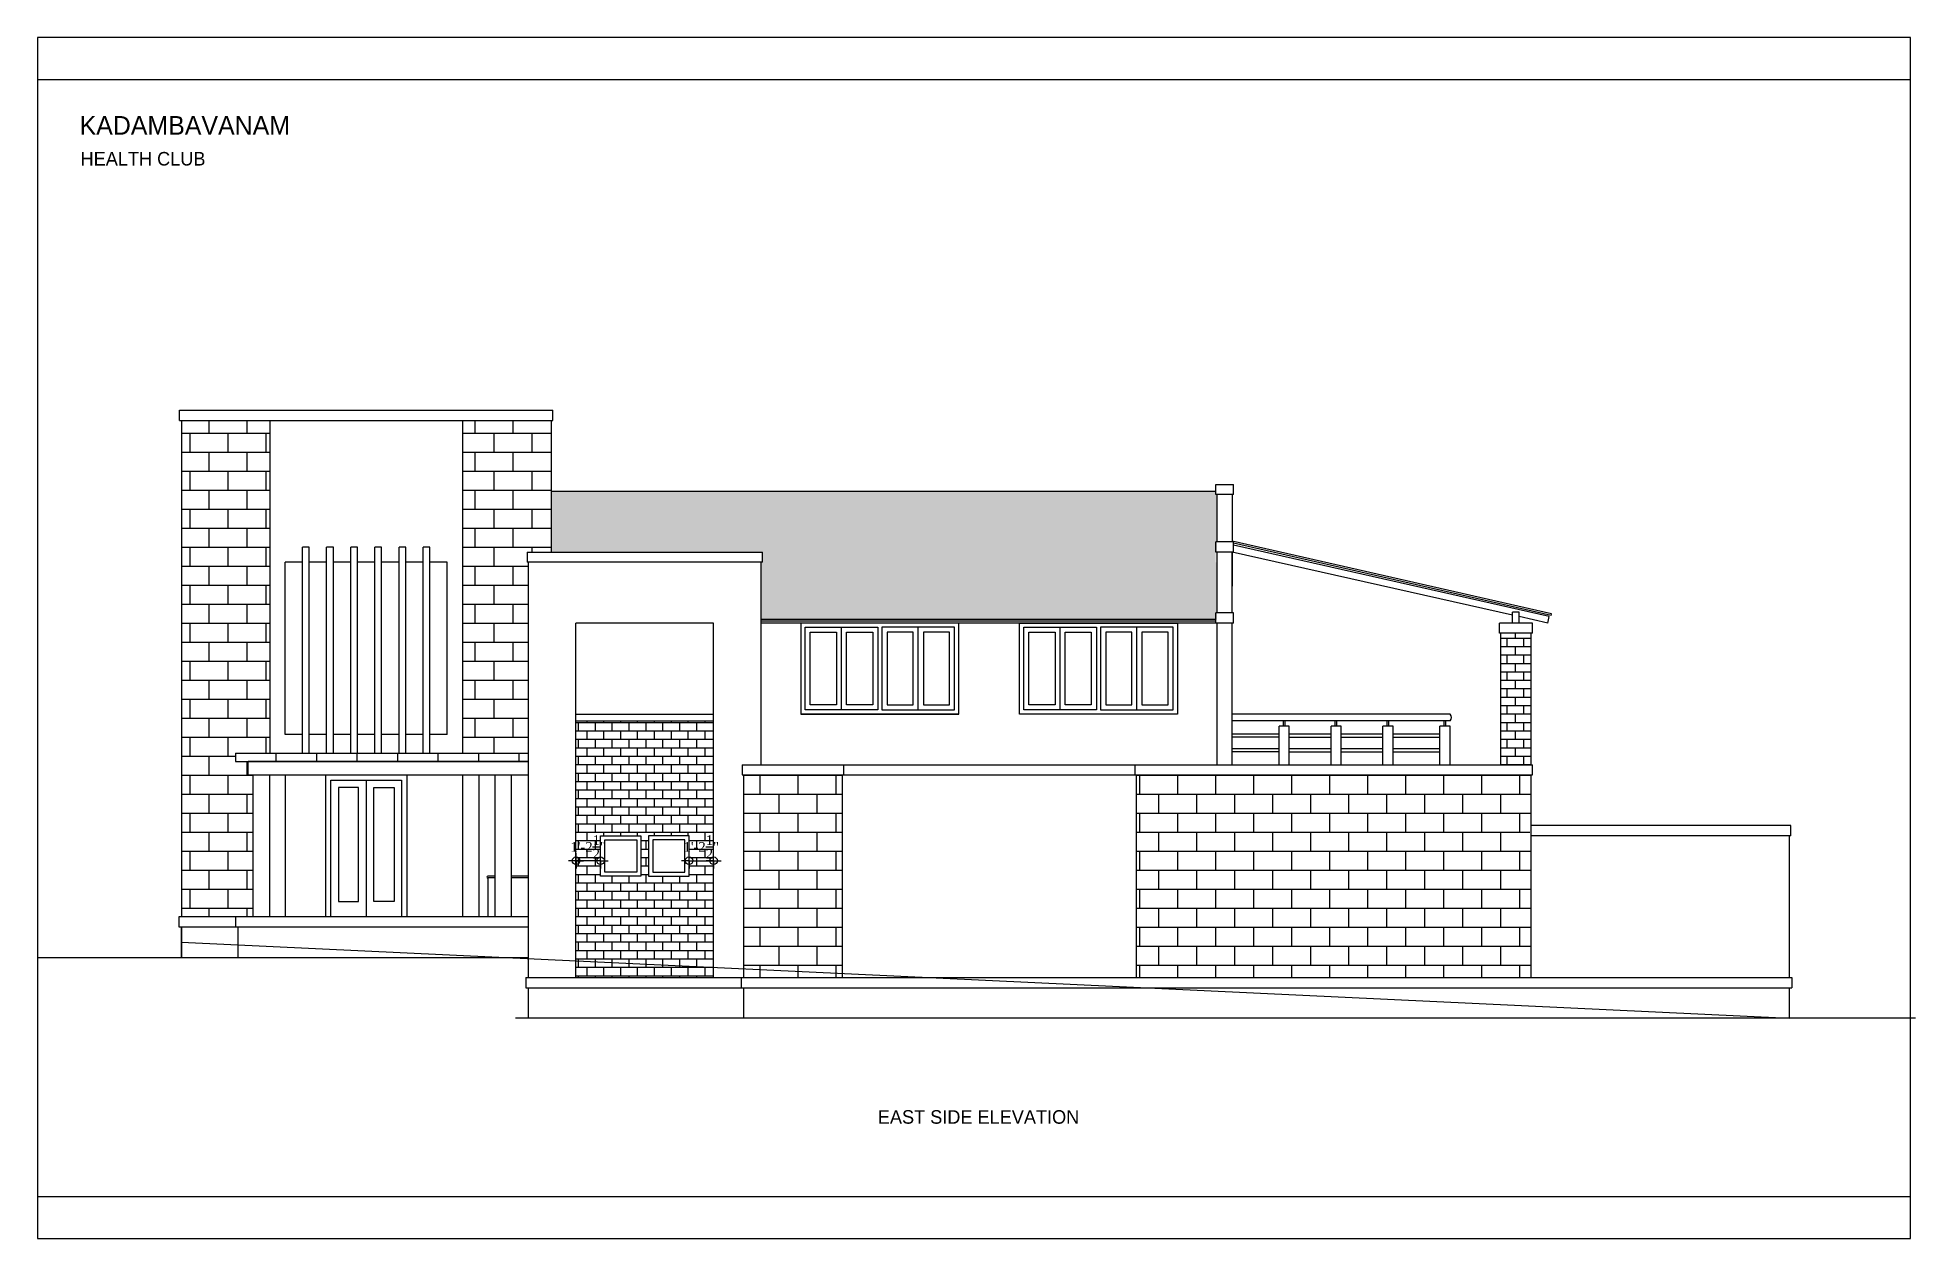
# Model space of a CAD drawing. Extents: x 13301 to 18078, y -1439 to 1911.
# Drawn here: x 14490 to 15602, y 1199 to 1911 of the extents above; entities that cross this region are included whole.
import ezdxf

# ---------------------------------------------------------------- set-up
doc = ezdxf.new("R2010")
doc.units = 0
doc.header["$LTSCALE"] = 20
doc.header["$MEASUREMENT"] = 0
doc.header["$PDMODE"] = 34
doc.header["$PDSIZE"] = 5
doc.layers.get('0').update_dxf_attribs({"linetype": 'CONTINUOUS'})
doc.layers.get('Defpoints').update_dxf_attribs({"linetype": 'CONTINUOUS'})
for name, color, linetype in [('border', 230, 'CONTINUOUS'), ('BORTEXT', 2, 'CONTINUOUS'), ('DIMLINE', 254, 'CONTINUOUS'), ('DOOR', 1, 'CONTINUOUS'), ('handrail', 1, 'CONTINUOUS'), ('kalkaal', 7, 'CONTINUOUS'), ('Stone', 8, 'CONTINUOUS'), ('TILE', 22, 'CONTINUOUS'), ('wall', 13, 'CONTINUOUS'), ('window', 4, 'CONTINUOUS'), ('WOOD', 7, 'CONTINUOUS')]:
    doc.layers.add(name, color=color, linetype=linetype)
doc.layers.add('correct', color=230, linetype='CONTINUOUS', plot=False)
doc.styles.add('style3', font='TIMES.TTF')
doc.styles.add('style4', font='boos1.ttf')
doc.dimstyles.new('arch61', dxfattribs={"dimscale": 0, "dimtxt": 5.75, "dimasz": 2.25, "dimexe": 0.18, "dimexo": 0.0625, "dimgap": 1.5, "dimtad": 1, "dimzin": 3, "dimdsep": 46, "dimlunit": 4, "dimtxsty": 'style3', "dimblk": 'BLK', "dimcen": 0, "dimse1": 1, "dimse2": 1, "dimclrd": 256, "dimclrt": 3, "dimazin": 0, "dimtfac": 1, "dimtix": 1, "dimtmove": 2, "dimatfit": 3, "dimldrblk": 'NONE', "dimfxl": 0, "dimtolj": 1, "dimtzin": 0, "dimlwd": -1, "dimarcsym": 0})

msp = doc.modelspace()

# ---------------------------------------------------------------- texts
at = {"layer": 'BORTEXT', "style": 'style4'}
msp.add_text('KADAMBAVANAM', height=11.03816, dxfattribs=at).set_placement((14514.437, 1853.084))
at = {"layer": 'BORTEXT', "color": 7, "style": 'style4'}
msp.add_text('HEALTH CLUB', height=8.02775, dxfattribs=at).set_placement((14515.032, 1834.82))
at = {"layer": 'BORTEXT', "color": 2, "style": 'style4'}
msp.add_text('EAST SIDE ELEVATION', height=8.02775, dxfattribs=at).set_placement((14987.27, 1267.347))

# ---------------------------------------------------------------- blocks, each defined once
blk = doc.blocks.new('BLK')
for q in [(-2, 0), (0, 2), (0, -2), (2, 0)]:
    blk.add_line((0, 0), q)
blk.add_circle((0, 0), 1)
blk = doc.blocks.new('*D386')
at = {"layer": 'Defpoints', "color": 0}
for p in [(14808.5, 1423.1), (14808.5, 1422.8), (14823, 1422.8)]:
    blk.add_point(p, dxfattribs=at)
at = {"layer": 'DIMLINE'}
for p, q in [((14806.2, 1423.1), (14804, 1423.1)), ((14823, 1423.1), (14808.5, 1423.1)), ((14825.2, 1423.1), (14827.5, 1423.1))]:
    blk.add_line(p, q, dxfattribs=at)
at = {"layer": 'DIMLINE', "xscale": 2.25, "yscale": 2.25, "zscale": 2.25}
blk.add_blockref('BLK', (14808.5, 1423.1), dxfattribs=at)
at = {"layer": 'DIMLINE', "xscale": 2.25, "yscale": 2.25, "zscale": 2.25, "rotation": 180}
blk.add_blockref('BLK', (14823, 1423.1), dxfattribs=at)
at = {"layer": 'DIMLINE', "color": 3, "insert": (14815.7, 1431.3), "char_height": 5.75, "attachment_point": 5, "style": 'style3'}
blk.add_mtext('\\A1;1\'-2{\\H1.000000x;\\S1/2;}"', dxfattribs=at)
blk = doc.blocks.new('_None')
blk = doc.blocks.new('*D387')
at = {"layer": 'Defpoints', "color": 0}
for p in [(14875.5, 1427.3), (14890, 1427.3), (14890, 1423.1)]:
    blk.add_point(p, dxfattribs=at)
at = {"layer": 'DIMLINE'}
for p, q in [((14873.2, 1423.1), (14871, 1423.1)), ((14875.5, 1423.1), (14890, 1423.1)), ((14892.2, 1423.1), (14894.5, 1423.1))]:
    blk.add_line(p, q, dxfattribs=at)
at = {"layer": 'DIMLINE', "xscale": 2.25, "yscale": 2.25, "zscale": 2.25}
blk.add_blockref('BLK', (14875.5, 1423.1), dxfattribs=at)
at = {"layer": 'DIMLINE', "xscale": 2.25, "yscale": 2.25, "zscale": 2.25, "rotation": 180}
blk.add_blockref('BLK', (14890, 1423.1), dxfattribs=at)
at = {"layer": 'DIMLINE', "color": 3, "insert": (14882.7, 1431.3), "char_height": 5.75, "attachment_point": 5, "style": 'style3'}
blk.add_mtext('\\A1;1\'-2{\\H1.000000x;\\S1/2;}"', dxfattribs=at)

# ---------------------------------------------------------------- dimensions: what is measured, and where the dimension line sits
at = {"layer": 'DIMLINE'}
for base, p1, p2, picture, middle in [((14808.473, 1423.105), (14822.973, 1422.849), (14808.473, 1422.849), '*D386', (14815.723, 1431.3)), ((14889.973, 1423.105), (14875.473, 1427.315), (14889.973, 1427.315), '*D387', (14882.723, 1431.3))]:
    dim = msp.add_linear_dim(base=base, p1=p1, p2=p2, dimstyle='arch61', override={"dimscale": 1}, dxfattribs=at)
    dim.commit()
    dim.dimension.update_dxf_attribs({"geometry": picture, "text_midpoint": middle})

# ---------------------------------------------------------------- hatches: boundary and pattern name
at = {"layer": 'Stone', "lineweight": -2}
h = msp.add_hatch(dxfattribs=at)
h.set_pattern_fill('BRICK', color=8, scale=45, style=0)
h.paths.add_polyline_path([(14627.223, 1683.891), (14574.723, 1683.891), (14574.723, 1389.891), (14606.723, 1389.891), (14617.223, 1389.891), (14617.223, 1473.891), (14614.223, 1473.891), (14614.223, 1481.891), (14606.723, 1481.891), (14606.723, 1486.891), (14627.223, 1486.891)])
h = msp.add_hatch(dxfattribs=at)
h.set_pattern_fill('BRICK', color=8, scale=45, style=0)
h.paths.add_polyline_path([(14779.473, 1605.891), (14793.723, 1605.891), (14793.723, 1683.891), (14741.223, 1683.891), (14741.223, 1486.891), (14780.223, 1486.891), (14780.223, 1599.891), (14779.473, 1599.891)])
h = msp.add_hatch(dxfattribs=at)
h.set_pattern_fill('BRICK', color=8, scale=45, style=0)
h.paths.add_polyline_path([(14966.223, 1473.891), (14907.723, 1473.891), (14907.723, 1353.891), (14966.223, 1353.891)])
h = msp.add_hatch(dxfattribs=at)
h.set_pattern_fill('BRICK', color=8, scale=45, style=0)
h.paths.add_polyline_path([(15374.223, 1353.891), (15374.223, 1437.891), (15373.473, 1437.891), (15373.473, 1443.891), (15374.223, 1443.891), (15374.223, 1473.891), (15140.223, 1473.891), (15140.223, 1353.891)])
at = {"layer": 'TILE'}
h = msp.add_hatch(dxfattribs=at)
h.set_pattern_fill('SPANTILE', color=256, scale=7, style=0)
h.set_pattern_definition([(274.9697, (6.44, 7), (-6.999939149, 84.0000073606), [6.464304, -155.143247]), (180, (7, 0.56), (-7, -7), [0.56, -6.44]), (0, (0, 0), (7, 7), [1.96, -5.04]), (90, (1.96, 0), (-7, 7), [0.7, -6.3]), (270, (6.44, 0.7), (7, -7), [0.7, -6.3]), (0, (6.44, 0), (7, 7), [0.56, -6.44]), (0, (0, 0.56), (7, 7), [1.4, -5.6]), (85.0303, (1.4, 0.56), (6.999939149, 84.0000073606), [6.464304, -155.143247]), (52.6961, (1.4, 0.91), (-90.999901229, -119.000075192), [1.848056, -182.95725]), (18.4349, (2.52, 2.38), (14.00000304, 6.99998882), [1.770874, -20.365065]), (341.5651, (4.2, 2.94), (-14.00000304, 6.99998882), [1.770874, -20.365065]), (307.3039, (5.88, 2.38), (90.999901229, -119.000075192), [1.848056, -182.95725]), (20.2249, (2.87, 1.89), (-76.99998085, -28.000058349), [1.417395, -140.321804]), (339.7751, (4.2, 2.38), (76.99998085, -28.000058349), [1.417395, -140.321804]), (307.4054, (5.53, 1.89), (70.000069668, -90.999947255), [1.498063, -148.308475]), (52.5946, (1.96, 0.7), (-70.000069668, -90.999947255), [1.498063, -148.308475])])
h.paths.add_polyline_path([(15188.223, 1599.891), (15187.473, 1599.891), (15187.473, 1605.891), (15188.223, 1605.891), (15188.223, 1639.904), (15187.473, 1639.904), (15187.473, 1641.891), (14793.723, 1641.891), (14793.723, 1605.891), (14918.973, 1605.891), (14918.973, 1599.891), (14918.223, 1599.891), (14918.223, 1565.891), (15188.223, 1565.891)])
h = msp.add_hatch(dxfattribs=at)
h.set_pattern_fill('BRICK', color=256, scale=20, style=0)
h.paths.add_polyline_path([(15356.223, 1479.891), (15374.223, 1479.891), (15374.223, 1557.891), (15356.223, 1557.891)])
h = msp.add_hatch(dxfattribs=at)
h.set_pattern_fill('BRICK', color=256, scale=20, style=0)
h.paths.add_polyline_path([(14822.973, 1413.891), (14822.973, 1437.891), (14846.973, 1437.891), (14846.973, 1413.891)])
h.paths.add_polyline_path([(14889.973, 1505.891), (14808.473, 1505.891), (14808.473, 1353.891), (14889.973, 1353.891)])
h.paths.add_polyline_path([(14851.473, 1413.891), (14851.473, 1437.891), (14875.473, 1437.891), (14875.473, 1413.891)])

# ---------------------------------------------------------------- linework, layer by layer
for p, q in [((15363.223, 1563.891), (15363.223, 1570.238)), ((15367.223, 1570.238), (15363.223, 1570.238)), ((15367.223, 1563.891), (15367.223, 1570.238)), ((14760.32, 1413.891), (14756.223, 1413.891)), ((14756.223, 1412.891), (14756.223, 1389.891)), ((14760.32, 1412.891), (14756.223, 1412.891)), ((14780.223, 1413.891), (14770.32, 1413.891)), ((14780.223, 1412.891), (14770.32, 1412.891))]:
    msp.add_line(p, q)
msp.add_arc((14756.223, 1413.391), 0.5, 90, 270)
at = {"layer": 'border'}
for p, q in [((14489.553, 1885.755), (15598.875, 1885.755)), ((14489.553, 1224.265), (15598.875, 1224.265))]:
    msp.add_line(p, q, dxfattribs=at)
at = {"layer": 'correct', "color": 3}
msp.add_lwpolyline([(15598.875, 1199.415), (15598.875, 1910.605), (14489.553, 1910.605), (14489.553, 1199.415)], close=True, dxfattribs=at)
at = {"layer": 'DOOR'}
msp.add_line((14684.223, 1470.891), (14684.223, 1389.891), dxfattribs=at)
for points in [[(14660.223, 1389.891), (14660.223, 1473.891), (14708.223, 1473.891), (14708.223, 1389.891)], [(14663.223, 1389.891), (14663.223, 1470.891), (14705.223, 1470.891), (14705.223, 1389.891)]]:
    msp.add_lwpolyline(points, dxfattribs=at)
for points in [[(14679.723, 1466.391), (14667.723, 1466.391), (14667.723, 1398.891), (14679.723, 1398.891)], [(14688.723, 1466.391), (14700.723, 1466.391), (14700.723, 1398.891), (14688.723, 1398.891)]]:
    msp.add_lwpolyline(points, close=True, dxfattribs=at)
msp.add_arc((15323.767, 1507.891), 3.206, 321.398942, 38.601058, dxfattribs=at)
at = {"layer": 'handrail', "lineweight": -2}
for p, q in [((15326.273, 1509.891), (15197.223, 1509.891)), ((15326.273, 1505.891), (15197.223, 1505.891)), ((15227.473, 1502.891), (15227.473, 1505.891)), ((15228.473, 1502.891), (15228.473, 1505.891)), ((15258.223, 1502.891), (15258.223, 1505.891)), ((15259.223, 1502.891), (15259.223, 1505.891)), ((15288.973, 1502.891), (15288.973, 1505.891)), ((15289.973, 1502.891), (15289.973, 1505.891)), ((15322.723, 1502.891), (15322.723, 1505.891)), ((15323.723, 1502.891), (15323.723, 1505.891)), ((15197.223, 1498.224), (15224.973, 1498.224)), ((15224.973, 1496.224), (15197.223, 1496.224)), ((15230.973, 1498.224), (15255.723, 1498.224)), ((15230.973, 1496.224), (15255.723, 1496.224)), ((15261.723, 1498.224), (15286.473, 1498.224)), ((15261.723, 1496.224), (15286.473, 1496.224)), ((15292.473, 1498.224), (15320.223, 1498.224)), ((15292.473, 1496.224), (15320.223, 1496.224)), ((15197.223, 1489.557), (15224.973, 1489.557)), ((15224.973, 1487.557), (15197.223, 1487.557)), ((15230.973, 1489.557), (15255.723, 1489.557)), ((15230.973, 1487.557), (15255.723, 1487.557)), ((15261.723, 1489.557), (15286.473, 1489.557)), ((15261.723, 1487.557), (15286.473, 1487.557)), ((15292.473, 1489.557), (15320.223, 1489.557)), ((15292.473, 1487.557), (15320.223, 1487.557))]:
    msp.add_line(p, q, dxfattribs=at)
at = {"layer": 'handrail', "color": 7, "lineweight": -2}
for p, q in [((15230.973, 1502.891), (15224.973, 1502.891)), ((15224.973, 1479.891), (15224.973, 1502.891)), ((15230.973, 1479.891), (15230.973, 1502.891)), ((15261.723, 1502.891), (15255.723, 1502.891)), ((15255.723, 1479.891), (15255.723, 1502.891)), ((15261.723, 1479.891), (15261.723, 1502.891)), ((15292.473, 1502.891), (15286.473, 1502.891)), ((15286.473, 1479.891), (15286.473, 1502.891)), ((15292.473, 1479.891), (15292.473, 1502.891)), ((15326.223, 1502.891), (15320.223, 1502.891)), ((15320.223, 1479.891), (15320.223, 1502.891)), ((15326.223, 1479.891), (15326.223, 1502.891))]:
    msp.add_line(p, q, dxfattribs=at)
at = {"layer": 'kalkaal'}
for p, q in [((14780.223, 1481.891), (14614.223, 1481.891)), ((14614.223, 1473.891), (14614.223, 1481.891)), ((14614.223, 1473.891), (14780.223, 1473.891)), ((14617.223, 1389.891), (14617.223, 1473.891)), ((14627.223, 1389.891), (14627.223, 1473.891)), ((14741.223, 1473.891), (14741.223, 1389.891)), ((14751.223, 1389.891), (14751.223, 1473.891)), ((14760.32, 1473.891), (14760.32, 1389.891)), ((14770.32, 1389.891), (14770.32, 1473.891))]:
    msp.add_line(p, q, dxfattribs=at)
at = {"layer": 'TILE'}
for p, q in [((15386.223, 1569.309), (15197.223, 1612.372)), ((15386.038, 1568.345), (15197.973, 1611.154)), ((15386.038, 1568.345), (15386.223, 1569.309)), ((15187.473, 1565.891), (14918.223, 1565.891)), ((15187.473, 1564.891), (14918.223, 1564.891))]:
    msp.add_line(p, q, dxfattribs=at)
at = {"layer": 'wall'}
for p, q in [((14573.723, 1683.891), (14573.723, 1689.891)), ((14573.723, 1689.891), (14794.723, 1689.891)), ((14573.723, 1683.891), (14794.723, 1683.891)), ((14574.723, 1683.891), (14574.723, 1389.891)), ((14627.223, 1683.891), (14627.223, 1486.891)), ((14741.223, 1683.891), (14741.223, 1486.891)), ((14793.723, 1683.891), (14793.723, 1605.891)), ((14794.723, 1683.891), (14794.723, 1689.891)), ((14793.723, 1641.891), (15187.473, 1641.891)), ((15187.473, 1645.904), (15197.973, 1645.904)), ((15187.473, 1639.904), (15187.473, 1645.904)), ((15197.973, 1639.904), (15187.473, 1639.904)), ((15188.223, 1611.891), (15188.223, 1639.904)), ((15197.223, 1639.904), (15197.223, 1611.891)), ((15197.973, 1639.904), (15197.973, 1645.904)), ((14779.473, 1605.891), (14918.973, 1605.891)), ((14779.473, 1605.891), (14779.473, 1599.891)), ((14918.973, 1599.891), (14918.973, 1605.891)), ((15197.973, 1611.891), (15187.473, 1611.891)), ((15187.473, 1605.891), (15187.473, 1611.891)), ((15197.973, 1605.891), (15187.473, 1605.891)), ((15188.223, 1569.891), (15188.223, 1605.891)), ((15197.223, 1569.891), (15197.223, 1605.891)), ((15197.223, 1605.891), (15197.223, 1585.611)), ((15197.973, 1605.891), (15197.973, 1611.891)), ((14636.223, 1497.891), (14636.223, 1599.891)), ((14646.509, 1599.891), (14636.223, 1599.891)), ((14660.794, 1599.891), (14650.509, 1599.891)), ((14675.08, 1599.891), (14664.794, 1599.891)), ((14689.366, 1599.891), (14679.08, 1599.891)), ((14703.652, 1599.891), (14693.366, 1599.891)), ((14717.937, 1599.891), (14707.652, 1599.891)), ((14732.223, 1599.891), (14721.937, 1599.891)), ((14732.223, 1497.891), (14732.223, 1599.891)), ((14918.973, 1599.891), (14779.473, 1599.891)), ((14780.223, 1599.891), (14780.223, 1365.891)), ((14918.223, 1479.891), (14918.223, 1599.891)), ((15197.973, 1569.891), (15187.473, 1569.891)), ((15187.473, 1563.891), (15187.473, 1569.891)), ((15197.973, 1563.891), (15197.973, 1569.891)), ((14889.973, 1563.891), (14808.473, 1563.891)), ((14808.473, 1353.891), (14808.473, 1563.891)), ((14889.973, 1353.891), (14889.973, 1563.891)), ((15187.473, 1563.891), (14918.223, 1563.891)), ((14941.723, 1563.891), (14941.723, 1509.891)), ((15035.223, 1509.891), (15035.223, 1563.891)), ((15071.223, 1509.891), (15071.223, 1563.891)), ((15164.723, 1563.891), (15164.723, 1509.891)), ((15197.973, 1563.891), (15187.473, 1563.891)), ((15188.223, 1479.891), (15188.223, 1563.891)), ((15197.223, 1479.891), (15197.223, 1563.891)), ((15374.973, 1563.891), (15355.473, 1563.891)), ((15355.473, 1557.891), (15355.473, 1563.891)), ((15374.973, 1557.891), (15355.473, 1557.891)), ((15356.223, 1479.891), (15356.223, 1557.891)), ((15374.223, 1479.891), (15374.223, 1557.891)), ((15374.973, 1557.891), (15374.973, 1563.891)), ((14808.473, 1509.891), (14889.973, 1509.891)), ((14808.473, 1505.891), (14889.973, 1505.891)), ((15035.223, 1509.891), (14941.723, 1509.891)), ((15164.723, 1509.891), (15071.223, 1509.891)), ((14646.509, 1497.891), (14636.223, 1497.891)), ((14660.794, 1497.891), (14650.509, 1497.891)), ((14675.08, 1497.891), (14664.794, 1497.891)), ((14689.366, 1497.891), (14679.08, 1497.891)), ((14703.652, 1497.891), (14693.366, 1497.891)), ((14717.937, 1497.891), (14707.652, 1497.891)), ((14732.223, 1497.891), (14721.937, 1497.891)), ((14606.723, 1486.891), (14780.223, 1486.891)), ((14606.723, 1486.891), (14606.723, 1481.891)), ((14606.723, 1481.891), (14780.223, 1481.891)), ((14630.723, 1486.891), (14630.723, 1481.891)), ((14654.723, 1486.891), (14654.723, 1481.891)), ((14678.723, 1486.891), (14678.723, 1481.891)), ((14702.723, 1486.891), (14702.723, 1481.891)), ((14726.723, 1486.891), (14726.723, 1481.891)), ((14750.723, 1486.891), (14750.723, 1481.891)), ((14774.723, 1486.891), (14774.723, 1481.891)), ((14906.973, 1479.891), (15374.973, 1479.891)), ((14906.973, 1479.891), (14906.973, 1473.891)), ((14966.973, 1479.891), (14966.973, 1473.891)), ((15139.473, 1479.891), (15139.473, 1473.891)), ((15374.973, 1473.891), (15374.973, 1479.891)), ((14636.223, 1473.891), (14636.223, 1389.891)), ((14906.973, 1473.891), (15374.973, 1473.891)), ((14907.723, 1473.891), (14907.723, 1353.891)), ((14966.223, 1473.891), (14966.223, 1353.891)), ((15140.223, 1473.891), (15140.223, 1353.891)), ((15374.223, 1353.891), (15374.223, 1473.891)), ((15527.973, 1443.891), (15374.223, 1443.891)), ((15527.973, 1437.891), (15374.223, 1437.891)), ((15527.223, 1353.891), (15527.223, 1437.891)), ((15527.973, 1437.891), (15527.973, 1443.891)), ((14573.273, 1389.891), (14573.273, 1383.891)), ((14606.723, 1389.891), (14573.273, 1389.891)), ((14573.273, 1383.891), (14780.223, 1383.891)), ((14574.723, 1383.891), (14574.723, 1365.891)), ((14574.723, 1365.891), (14574.723, 1383.891)), ((14780.223, 1389.891), (14606.723, 1389.891)), ((14606.723, 1389.891), (14606.723, 1383.891)), ((14608.223, 1383.891), (14608.223, 1365.891)), ((14574.723, 1374.891), (15527.223, 1329.891)), ((14489.553, 1365.891), (14780.223, 1365.891)), ((14780.223, 1365.891), (14780.223, 1353.891)), ((14778.723, 1353.891), (15528.723, 1353.891)), ((14778.723, 1353.891), (14778.723, 1347.891)), ((14778.723, 1347.891), (15528.723, 1347.891)), ((14780.223, 1347.891), (14780.223, 1329.891)), ((14906.223, 1353.891), (14906.223, 1347.891)), ((14907.723, 1347.891), (14907.723, 1329.891)), ((15527.223, 1329.891), (15527.223, 1347.891)), ((15528.723, 1353.891), (15528.723, 1347.891)), ((15601.875, 1329.891), (14772.571, 1329.891))]:
    msp.add_line(p, q, dxfattribs=at)
at = {"layer": 'window'}
for p, q in [((14965.723, 1512.391), (14965.723, 1561.391)), ((15011.223, 1512.391), (15011.223, 1561.391)), ((15095.223, 1512.391), (15095.223, 1561.391)), ((15140.723, 1512.391), (15140.723, 1561.391))]:
    msp.add_line(p, q, dxfattribs=at)
for points in [[(15035.223, 1563.891), (14941.723, 1563.891), (14941.723, 1509.891), (15035.223, 1509.891)], [(14987.223, 1561.391), (14987.223, 1512.391), (14944.223, 1512.391), (14944.223, 1561.391)], [(14962.723, 1558.391), (14962.723, 1515.391), (14947.223, 1515.391), (14947.223, 1558.391)], [(14984.223, 1558.391), (14984.223, 1515.391), (14968.723, 1515.391), (14968.723, 1558.391)], [(14989.723, 1561.391), (14989.723, 1512.391), (15032.723, 1512.391), (15032.723, 1561.391)], [(14992.723, 1558.391), (14992.723, 1515.391), (15008.223, 1515.391), (15008.223, 1558.391)], [(15014.223, 1558.391), (15014.223, 1515.391), (15029.723, 1515.391), (15029.723, 1558.391)], [(15071.223, 1563.891), (15164.723, 1563.891), (15164.723, 1509.891), (15071.223, 1509.891)], [(15116.723, 1561.391), (15116.723, 1512.391), (15073.723, 1512.391), (15073.723, 1561.391)], [(15092.223, 1558.391), (15092.223, 1515.391), (15076.723, 1515.391), (15076.723, 1558.391)], [(15113.723, 1558.391), (15113.723, 1515.391), (15098.223, 1515.391), (15098.223, 1558.391)], [(15119.223, 1561.391), (15119.223, 1512.391), (15162.223, 1512.391), (15162.223, 1561.391)], [(15122.223, 1558.391), (15122.223, 1515.391), (15137.723, 1515.391), (15137.723, 1558.391)], [(15143.723, 1558.391), (15143.723, 1515.391), (15159.223, 1515.391), (15159.223, 1558.391)], [(14846.973, 1413.891), (14822.973, 1413.891), (14822.973, 1437.891), (14846.973, 1437.891)], [(14844.473, 1416.391), (14825.473, 1416.391), (14825.473, 1435.391), (14844.473, 1435.391)], [(14851.473, 1413.891), (14875.473, 1413.891), (14875.473, 1437.891), (14851.473, 1437.891)], [(14853.973, 1416.391), (14872.973, 1416.391), (14872.973, 1435.391), (14853.973, 1435.391)]]:
    msp.add_lwpolyline(points, close=True, dxfattribs=at)
at = {"layer": 'WOOD'}
for p, q in [((14650.509, 1608.891), (14646.509, 1608.891)), ((14646.509, 1486.891), (14646.509, 1608.891)), ((14650.509, 1486.891), (14650.509, 1608.891)), ((14664.794, 1608.891), (14660.794, 1608.891)), ((14660.794, 1486.891), (14660.794, 1608.891)), ((14664.794, 1486.891), (14664.794, 1608.891)), ((14679.08, 1608.891), (14675.08, 1608.891)), ((14675.08, 1486.891), (14675.08, 1608.891)), ((14679.08, 1486.891), (14679.08, 1608.891)), ((14693.366, 1608.891), (14689.366, 1608.891)), ((14689.366, 1486.891), (14689.366, 1608.891)), ((14693.366, 1486.891), (14693.366, 1608.891)), ((14707.652, 1608.891), (14703.652, 1608.891)), ((14703.652, 1486.891), (14703.652, 1608.891)), ((14707.652, 1486.891), (14707.652, 1608.891)), ((14721.937, 1608.891), (14717.937, 1608.891)), ((14717.937, 1486.891), (14717.937, 1608.891)), ((14721.937, 1486.891), (14721.937, 1608.891)), ((15363.223, 1568.595), (15197.223, 1605.891)), ((15384.903, 1567.739), (15197.973, 1610.073)), ((15384.163, 1563.891), (15367.223, 1567.697)), ((15384.163, 1563.891), (15384.903, 1567.739))]:
    msp.add_line(p, q, dxfattribs=at)

msp.set_redraw_order([(e.dxf.handle, doc.entitydb.next_handle()) for e in msp.query("TEXT MTEXT ATTDEF DIMENSION ARC_DIMENSION")])  # texts and dimensions are drawn at this point

doc.saveas('drawing.dxf')
